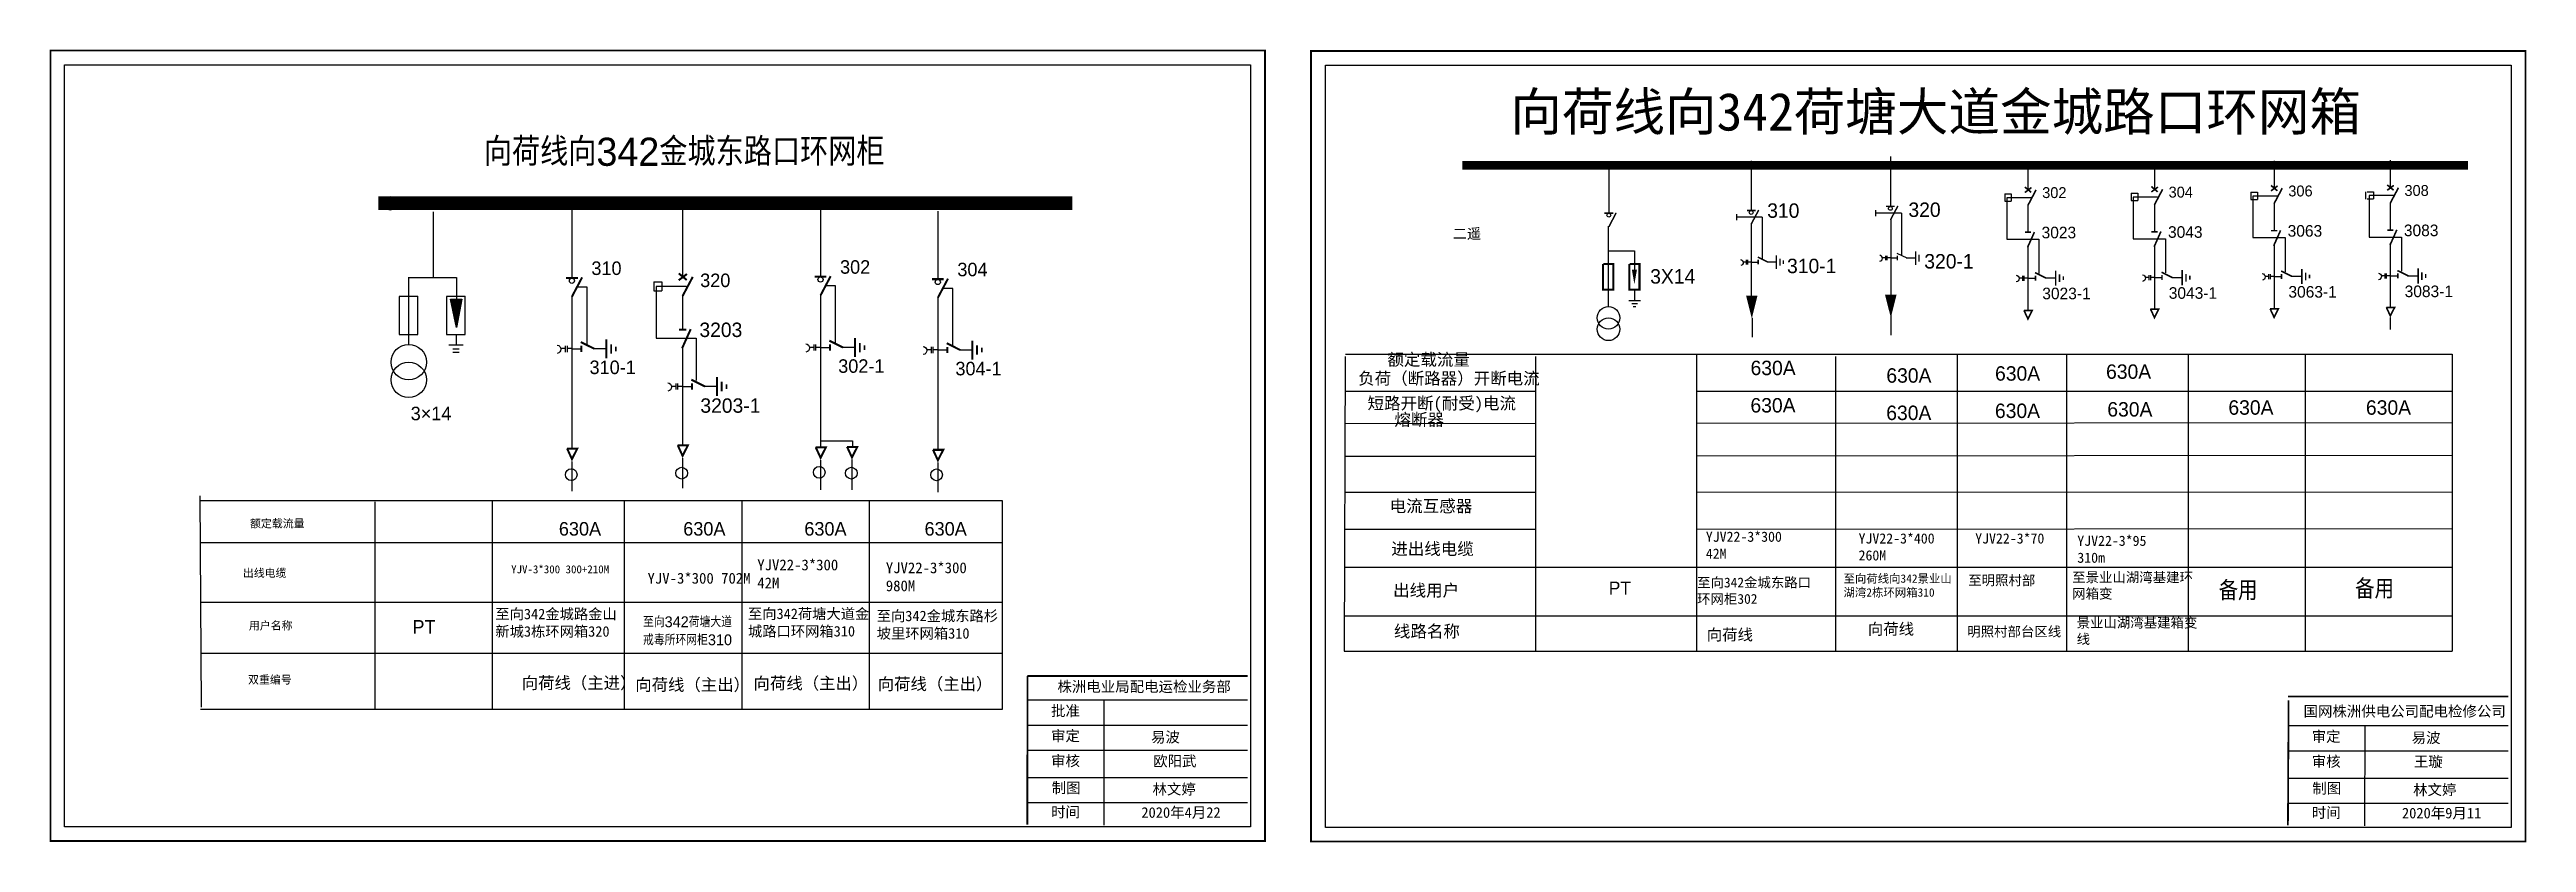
# Model space of a CAD drawing. Extents: x 6 to 548, y -578 to -125.
# Drawn here: x 290.9 to 546.8, y -212.2 to -130.3 of the extents above; entities that cross this region are included whole.
import ezdxf

# ---------------------------------------------------------------- set-up
doc = ezdxf.new("R2010")
doc.units = 0
doc.header["$LTSCALE"] = 0.774411
doc.linetypes.add('ACAD_ISO02W100', pattern=[15, 12, -3])
doc.linetypes.add('CENTER', pattern=[50.8, 31.75, -6.35, 6.35, -6.35])
doc.layers.get('0').update_dxf_attribs({"linetype": 'CONTINUOUS'})
doc.layers.get('DEFPOINTS').update_dxf_attribs({"linetype": 'CONTINUOUS'})
doc.layers.add('Layer2', color=1, linetype='CONTINUOUS')
doc.layers.add('MiniCADLayer', color=7, linetype='CONTINUOUS', lineweight=20)
doc.styles.add('hztxt_txtstyle_0.00_0_0', font='', dxfattribs={"bigfont": 'hztxt.shx'})
doc.styles.add('hztxt_txtstyle_1.08_0_0', font='', dxfattribs={"height": 1.076522, "bigfont": 'hztxt.shx'})
doc.styles.add('hztxt_txtstyle_1.13_0_0', font='', dxfattribs={"height": 1.125, "bigfont": 'hztxt.shx'})
doc.styles.add('hztxt_txtstyle_1.20_0_0', font='', dxfattribs={"height": 1.2, "bigfont": 'hztxt.shx'})
doc.styles.add('hztxt_txtstyle_1.34_0_0', font='', dxfattribs={"height": 1.342623, "bigfont": 'hztxt.shx'})
doc.styles.add('hztxt_txtstyle_1.49_0_0', font='', dxfattribs={"height": 1.491804, "bigfont": 'hztxt.shx'})
doc.styles.add('hztxt_txtstyle_1.50_0_0', font='', dxfattribs={"height": 1.5, "bigfont": 'hztxt.shx'})
doc.styles.add('hztxt_txtstyle_1.88_0_0', font='', dxfattribs={"height": 1.875, "bigfont": 'hztxt.shx'})
doc.styles.add('hztxt_txtstyle_2.00_0_0', font='', dxfattribs={"height": 2, "bigfont": 'hztxt.shx'})
doc.styles.add('hztxt_txtstyle_2.70_0_0', font='simkai.ttf', dxfattribs={"height": 2.7})
doc.styles.add('hztxt_txtstyle_3.91_0_0', font='', dxfattribs={"height": 3.90625, "bigfont": 'hztxt.shx'})
doc.styles.add('KaiTi_GB2312_txtstyle_1.09_0_0', font='simkai_0.ttf', dxfattribs={"height": 1.0944})
doc.styles.get("Standard").update_dxf_attribs({"font": '', "height": 2.5})
doc.styles.add('字体', font='simkai_0.ttf', dxfattribs={"height": 2.5})
doc.styles.get('hztxt_txtstyle_0.00_0_0').set_extended_font_data('hztxt')
doc.styles.get('hztxt_txtstyle_1.08_0_0').set_extended_font_data('hztxt')
doc.styles.get('hztxt_txtstyle_1.13_0_0').set_extended_font_data('hztxt')
doc.styles.get('hztxt_txtstyle_1.20_0_0').set_extended_font_data('hztxt')
doc.styles.get('hztxt_txtstyle_1.34_0_0').set_extended_font_data('hztxt')
doc.styles.get('hztxt_txtstyle_1.49_0_0').set_extended_font_data('hztxt')
doc.styles.get('hztxt_txtstyle_1.50_0_0').set_extended_font_data('hztxt')
doc.styles.get('hztxt_txtstyle_1.88_0_0').set_extended_font_data('hztxt')
doc.styles.get('hztxt_txtstyle_2.00_0_0').set_extended_font_data('hztxt')
doc.styles.get('hztxt_txtstyle_3.91_0_0').set_extended_font_data('hztxt')
doc.styles.get('Standard').set_extended_font_data('SimSun')

msp = doc.modelspace()

# ---------------------------------------------------------------- texts
at = {"color": 0, "linetype": 'Continuous', "attachment_point": 1}
for s, insert, char_height, width, style in [('{\\fSimSun|b0|i0|c134|p2;额定载流量}', (311.63, -178.87), 0.8265, 13.3239, 'hztxt_txtstyle_2.70_0_0'), ('{\\fSimSun|b0|i0|c134|p2;出线电缆}', (310.89, -183.98), 0.8265, 13.3239, 'hztxt_txtstyle_2.70_0_0'), ('{\\fKaiTi_GB2312|b0|i0|c134|p49;YJV-3*300 300+210M}', (338.61, -183.6), 0.8265, 13.3239, 'hztxt_txtstyle_2.70_0_0'), ('{\\fSimSun|b0|i0|c134|p2;用户名称}', (311.51, -189.42), 0.8265, 13.3239, 'hztxt_txtstyle_2.70_0_0'), ('{\\fSimSun|b0|i0|c134|p2;双重编号}', (311.43, -195.01), 0.8265, 13.3239, 'hztxt_txtstyle_2.70_0_0'), ('株洲电业局配电运检业务部', (395.05, -195.59), 1.0944, 29.9201, '字体'), ('{\\fKaiTi_GB2312|b0|i0|c134|p49;批准}', (394.39, -198.09), 1.0944, 8.5588, '字体'), ('国网株洲供电公司配电检修公司', (523.79, -198.14), 1.0944, 29.9201, '字体'), ('\\f\uffbfﾬￌﾣﾤ_GB2312|b0|i0|c134|p49;审定', (394.39, -200.68), 1.0944, 8.5588, '字体'), ('易波', (404.72, -200.81), 1.094, 8.5588, '字体'), ('\\f\uffbfﾬￌﾣﾤ_GB2312|b0|i0|c134|p49;审定', (524.64, -200.74), 1.0944, 8.5588, '字体'), ('易波', (534.96, -200.87), 1.094, 8.5588, '字体'), ('\\f\uffbfﾬￌﾣﾤ_GB2312|b0|i0|c134|p49;审核', (394.39, -203.26), 1.0944, 8.5588, '字体'), ('\\f\uffbfﾬￌﾣﾤ_GB2312|b0|i0|c134|p49;审核', (524.64, -203.32), 1.0944, 8.5588, '字体'), ('\\f\uffbfﾬￌﾣﾤ_GB2312|b0|i0|c134|p49;制图', (394.45, -206.04), 1.0944, 8.5588, '字体'), ('\\f\uffbfﾬￌﾣﾤ_GB2312|b0|i0|c134|p49;制图', (524.69, -206.1), 1.0944, 8.5588, '字体'), ('\\f\uffbfﾬￌﾣﾤ_GB2312|b0|i0|c134|p49;时间', (394.39, -208.55), 1.0944, 8.5588, '字体'), ('\\f\uffbfﾬￌﾣﾤ_GB2312|b0|i0|c134|p49;时间', (524.64, -208.61), 1.0944, 8.5588, '字体')]:
    msp.add_mtext(s, dxfattribs=dict(at, insert=insert, char_height=char_height, width=width, style=style))
at = {"color": 7, "linetype": 'Continuous', "char_height": 1.094, "attachment_point": 1, "style": 'KaiTi_GB2312_txtstyle_1.09_0_0'}
for s, insert, width in [('欧阳武', (404.94, -203.28), 8.5588), ('王璇', (535.19, -203.34), 8.5588), ('林文婷', (404.87, -206.19), 8.5588), ('林文婷', (535.11, -206.25), 8.5588), ('2020年4月22', (403.72, -208.6), 16.0081), ('2020年9月11', (533.96, -208.66), 16.0081)]:
    msp.add_mtext(s, dxfattribs=dict(at, insert=insert, width=width))
at = {"layer": 'DEFPOINTS', "color": 0}
for s, height, style, p in [('302', 1.125, 'hztxt_txtstyle_1.13_0_0', (496.79, -145.65)), ('304', 1.125, 'hztxt_txtstyle_1.13_0_0', (509.85, -145.6)), ('306', 1.125, 'hztxt_txtstyle_1.13_0_0', (522.22, -145.48)), ('308', 1.125, 'hztxt_txtstyle_1.13_0_0', (534.22, -145.43)), ('310', 1.492, 'hztxt_txtstyle_1.49_0_0', (468.38, -147.69)), ('320', 1.492, 'hztxt_txtstyle_1.49_0_0', (482.97, -147.6)), ('3063', 1.2, 'hztxt_txtstyle_1.20_0_0', (522.15, -149.64)), ('3083', 1.2, 'hztxt_txtstyle_1.20_0_0', (534.16, -149.59)), ('3023', 1.2, 'hztxt_txtstyle_1.20_0_0', (496.73, -149.81)), ('3043', 1.2, 'hztxt_txtstyle_1.20_0_0', (509.79, -149.76)), ('310', 1.397, 'hztxt_txtstyle_1.88_0_0', (346.9, -153.6)), ('320', 1.397, 'hztxt_txtstyle_1.88_0_0', (358.14, -154.85)), ('302', 1.397, 'hztxt_txtstyle_1.88_0_0', (372.59, -153.47)), ('304', 1.397, 'hztxt_txtstyle_1.88_0_0', (384.71, -153.73)), ('3X14', 1.492, 'hztxt_txtstyle_1.49_0_0', (456.29, -154.49)), ('310-1', 1.492, 'hztxt_txtstyle_1.49_0_0', (470.43, -153.41)), ('320-1', 1.492, 'hztxt_txtstyle_1.49_0_0', (484.61, -152.93)), ('3023-1', 1.2, 'hztxt_txtstyle_1.20_0_0', (496.8, -156.11)), ('3043-1', 1.2, 'hztxt_txtstyle_1.20_0_0', (509.87, -156.06)), ('3063-1', 1.2, 'hztxt_txtstyle_1.20_0_0', (522.23, -155.94)), ('3083-1', 1.2, 'hztxt_txtstyle_1.20_0_0', (534.24, -155.89)), ('3203', 1.49, 'hztxt_txtstyle_2.00_0_0', (358.06, -160.01)), ('310-1', 1.397, 'hztxt_txtstyle_1.88_0_0', (346.71, -163.84)), ('302-1', 1.397, 'hztxt_txtstyle_1.88_0_0', (372.4, -163.71)), ('304-1', 1.397, 'hztxt_txtstyle_1.88_0_0', (384.51, -163.97)), ('630A', 1.492, 'hztxt_txtstyle_1.49_0_0', (466.66, -163.95)), ('630A', 1.492, 'hztxt_txtstyle_1.49_0_0', (480.69, -164.73)), ('630A', 1.492, 'hztxt_txtstyle_1.49_0_0', (491.92, -164.52)), ('630A', 1.492, 'hztxt_txtstyle_1.49_0_0', (503.39, -164.33)), ('3203-1', 1.49, 'hztxt_txtstyle_2.00_0_0', (358.16, -167.84)), ('630A', 1.492, 'hztxt_txtstyle_1.49_0_0', (466.65, -167.81)), ('3×14', 1.397, 'hztxt_txtstyle_1.88_0_0', (328.23, -168.61)), ('630A', 1.492, 'hztxt_txtstyle_1.49_0_0', (480.68, -168.59)), ('630A', 1.492, 'hztxt_txtstyle_1.49_0_0', (491.91, -168.38)), ('630A', 1.492, 'hztxt_txtstyle_1.49_0_0', (503.52, -168.23)), ('630A', 1.492, 'hztxt_txtstyle_1.49_0_0', (516.03, -168.04)), ('630A', 1.492, 'hztxt_txtstyle_1.49_0_0', (530.24, -168.04)), ('630A', 1.397, 'hztxt_txtstyle_1.88_0_0', (343.54, -180.53)), ('630A', 1.397, 'hztxt_txtstyle_1.88_0_0', (356.39, -180.53)), ('630A', 1.397, 'hztxt_txtstyle_1.88_0_0', (368.9, -180.53)), ('630A', 1.397, 'hztxt_txtstyle_1.88_0_0', (381.32, -180.53)), ('PT', 1.397, 'hztxt_txtstyle_1.88_0_0', (328.41, -190.66))]:
    msp.add_text(s, height=height, dxfattribs=dict(at, style=style)).set_placement(p)
for s, p in [('负荷（断路器）开断电流', (426.12, -164.91)), ('额定载流量', (429.14, -162.96)), ('短路开断(耐受)电流', (427.09, -167.48)), ('熔断器', (429.87, -169.17)), ('电流互感器', (429.38, -178.1)), ('进出线电缆', (429.54, -182.52)), ('出线用户', (429.73, -186.81))]:
    msp.add_text(s, height=1.25, dxfattribs=at).set_placement(p)
at = {"layer": 'DEFPOINTS', "color": 7, "style": 'hztxt_txtstyle_1.34_0_0'}
msp.add_text('PT', height=1.343, dxfattribs=at).set_placement((452.01, -186.62))
at = {"layer": 'DEFPOINTS', "color": 7, "insert": (441.84, -134.77), "char_height": 3.9062, "width": 96.5293, "attachment_point": 1, "style": 'hztxt_txtstyle_3.91_0_0'}
msp.add_mtext('{\\fSimSun|b0|i0|c134|p2;向荷线向342荷塘大道金城路口环网箱}', dxfattribs=at)
at = {"layer": 'DEFPOINTS', "color": 0, "insert": (335.78, -139.41), "char_height": 2.91, "width": 61.8699, "attachment_point": 1, "style": 'hztxt_txtstyle_0.00_0_0'}
msp.add_mtext('向荷线向342金城东路口环网柜', dxfattribs=at)
at = {"layer": 'DEFPOINTS', "color": 7, "linetype": 'Continuous', "attachment_point": 1}
for s, insert, char_height, width, style in [('{\\fSimSun|b0|i0|c134|p2;二遥}', (435.89, -148.79), 1.0765, 9.7304, 'hztxt_txtstyle_1.08_0_0'), ('至向342荷塘大道戒毒所环网柜310', (352.23, -188.88), 1.1175, 9.4483, 'hztxt_txtstyle_1.50_0_0')]:
    msp.add_mtext(s, dxfattribs=dict(at, insert=insert, char_height=char_height, width=width, style=style))
at = {"layer": 'DEFPOINTS', "color": 0, "linetype": 'Continuous', "attachment_point": 1, "style": 'hztxt_txtstyle_0.00_0_0'}
for s, insert, char_height, width in [('{\\fSimSun|b0|i0|c134|p2;YJV22-3*300 \\P42M}', (462.04, -180.12), 1.05, 12.3639), ('{\\fSimSun|b0|i0|c134|p2;YJV22-3*400 \\P260M}', (477.82, -180.3), 1.05, 12.3639), ('{\\fSimSun|b0|i0|c134|p2;YJV22-3*70 }', (489.87, -180.3), 1.05, 12.3639), ('{\\fSimSun|b0|i0|c134|p2;YJV22-3*95\\P310m }', (500.42, -180.54), 1.05, 12.3639), ('{\\fSimSun|b0|i0|c134|p2;YJV22-3*300 \\P42M}', (364.04, -183), 1.1175, 13.1581), ('{\\fSimSun|b0|i0|c134|p2;YJV22-3*300 \\P980M}', (377.32, -183.3), 1.1175, 13.1581), ('{\\fSimSun|b0|i0|c134|p2;至景业山湖湾基建环网箱变}', (499.89, -184.33), 1.0164, 12.7225), ('{\\fKaiTi_GB2312|b0|i0|c134|p49;YJV-3*300 702M}', (352.7, -184.38), 1.1175, 13.1581), ('{\\fSimSun|b0|i0|c134|p2;至向342金城东路口环网柜302}', (461.14, -184.87), 1.0164, 12.7225), ('{\\fSimSun|b0|i0|c134|p2;至向荷线向342景业山湖湾2栋环网箱310}', (476.27, -184.54), 0.8625, 11.2885), ('{\\fSimSun|b0|i0|c134|p2;至明照村部}', (489.15, -184.64), 1.0164, 12.7225), ('{\\fSimSun|b0|i0|c134|p2;至向342金城路金山新城3栋环网箱320}', (336.98, -188.09), 1.0817, 13.5398), ('{\\fSimSun|b0|i0|c134|p2;至向342荷塘大道金城路口环网箱310}', (363.08, -188.07), 1.0817, 13.5398), ('{\\fSimSun|b0|i0|c134|p2;至向342金城东路杉坡里环网箱310}', (376.38, -188.29), 1.0817, 13.5398), ('{\\fSimSun|b0|i0|c134|p2;景业山湖湾基建箱变线}', (500.35, -189.02), 1.0164, 12.7225), ('{\\fSimSun|b0|i0|c134|p2;向荷线}', (462.13, -190.19), 1.1667, 11.3221), ('{\\fSimSun|b0|i0|c134|p2;向荷线}', (478.78, -189.6), 1.1667, 11.3221), ('{\\fSimSun|b0|i0|c134|p2;明照村部台区线}', (489.05, -189.94), 1.0164, 12.7225), ('{\\fKaiTi_GB2312|b0|i0|c134|p49;向荷线（主进）}', (339.7, -195.13), 1.2416, 13.587), ('{\\fKaiTi_GB2312|b0|i0|c134|p49;向荷线（主出）}', (351.43, -195.32), 1.2416, 12.0494), ('{\\fKaiTi_GB2312|b0|i0|c134|p49;向荷线（主出）}', (363.65, -195.17), 1.2416, 12.0494), ('{\\fKaiTi_GB2312|b0|i0|c134|p49;向荷线（主出）}', (376.48, -195.24), 1.2416, 12.0494)]:
    msp.add_mtext(s, dxfattribs=dict(at, insert=insert, char_height=char_height, width=width))
at = {"layer": 'Layer2', "color": 0}
msp.add_text('线路名称', height=1.25, dxfattribs=at).set_placement((429.81, -191.04))
at = {"layer": 'MiniCADLayer', "color": 7, "ltscale": 1.767814, "char_height": 2, "attachment_point": 1, "style": 'hztxt_txtstyle_2.00_0_0'}
for insert in [(515.03, -185.21), (529.13, -185.04)]:
    msp.add_mtext('备用', dxfattribs=dict(at, insert=insert))

# ---------------------------------------------------------------- blocks, each defined once
blk = doc.blocks.new('JD')
for points in [[(-2, 0.2), (-2, -0.2), (2, 0.2), (2, -0.2)], [(1, -1.2), (1, -0.8), (-1, -1.2), (-1, -0.8)], [(-0.5, -1.8), (-0.5, -2.2), (0.5, -1.8), (0.5, -2.2)]]:
    blk.add_trace(points)

# ---------------------------------------------------------------- hatches: boundary and pattern name
at = {"layer": 'DEFPOINTS', "linetype": 'Continuous'}
msp.add_hatch(color=0, dxfattribs=at).paths.add_polyline_path([(332.36, -156.09), (333.53, -156.09), (332.97, -159.04)])

# ---------------------------------------------------------------- linework, layer by layer
at = {"color": 0, "linetype": 'Continuous'}
for p, q in [((391.95, -197.52), (414.7, -197.52)), ((399.85, -197.52), (399.85, -210.45)), ((391.95, -200.12), (414.7, -200.12)), ((522.19, -200.17), (544.94, -200.17)), ((530.11, -200.13), (530.09, -210.51)), ((391.95, -202.71), (414.7, -202.71)), ((522.19, -202.77), (544.94, -202.77)), ((391.95, -205.53), (414.7, -205.53)), ((522.19, -205.59), (544.94, -205.59)), ((391.95, -208.12), (414.7, -208.12)), ((522.19, -208.18), (544.94, -208.18))]:
    msp.add_line(p, q, dxfattribs=at)
at = {"color": 0, "linetype": 'Continuous', "const_width": 0.182}
for points in [[(291.01, -130.39), (416.49, -130.39), (416.49, -212.09), (291.01, -212.09)], [(421.25, -130.45), (546.73, -130.45), (546.73, -212.15), (421.25, -212.15)]]:
    msp.add_lwpolyline(points, close=True, dxfattribs=at)
at = {"color": 0, "linetype": 'Continuous'}
for points in [[(292.48, -131.87), (415.01, -131.87), (415.01, -210.62), (292.48, -210.62)], [(422.73, -131.93), (545.26, -131.93), (545.26, -210.68), (422.73, -210.68)]]:
    msp.add_lwpolyline(points, close=True, dxfattribs=at)
at = {"color": 0, "linetype": 'Continuous', "const_width": 0.182}
for points in [[(391.95, -195.04), (391.94, -210.41)], [(391.95, -195.04), (414.7, -195.04)], [(522.25, -197.57), (522.18, -210.47)], [(522.19, -197.17), (544.94, -197.17)]]:
    msp.add_lwpolyline(points, dxfattribs=at)
at = {"layer": 'DEFPOINTS', "color": 0}
for p, q in [((452.02, -142.07), (452.02, -147.19)), ((466.73, -141.79), (466.73, -146.91)), ((481.11, -141.37), (481.11, -146.49)), ((495.32, -141.97), (495.32, -144.83)), ((508.39, -141.92), (508.39, -144.77)), ((520.75, -141.81), (520.75, -144.66)), ((532.75, -141.75), (532.75, -144.6)), ((492.92, -145.22), (492.92, -145.97)), ((492.92, -145.22), (493.59, -145.22)), ((493.59, -145.22), (493.59, -145.97)), ((505.99, -145.16), (506.66, -145.16)), ((505.99, -145.16), (505.99, -145.91)), ((506.66, -145.16), (506.66, -145.91)), ((518.35, -145.05), (518.35, -145.8)), ((518.35, -145.05), (519.02, -145.05)), ((518.35, -145.8), (519.02, -145.8)), ((519.02, -145.05), (519.02, -145.8)), ((530.21, -145.01), (530.21, -145.76)), ((530.35, -144.99), (531.03, -144.99)), ((530.35, -145.74), (531.03, -145.74)), ((531.03, -144.99), (531.03, -145.74)), ((344.89, -146.86), (344.89, -153.88)), ((356.32, -146.75), (356.32, -153.82)), ((370.58, -146.73), (370.58, -153.74)), ((382.69, -146.99), (382.69, -154)), ((466.71, -148.24), (466.73, -156.76)), ((481.14, -147.84), (481.14, -155.81)), ((492.92, -145.97), (493.59, -145.97)), ((495.32, -146.36), (495.32, -149.15)), ((505.99, -145.91), (506.66, -145.91)), ((508.39, -146.31), (508.39, -149.09)), ((520.75, -146.19), (520.75, -148.98)), ((532.75, -146.14), (532.75, -148.93)), ((451.95, -148.56), (451.96, -156.91)), ((495.32, -150.54), (495.32, -157.28)), ((508.39, -150.49), (508.39, -157.17)), ((520.75, -150.37), (520.75, -157.11)), ((532.75, -150.32), (532.75, -157)), ((451.95, -151.11), (454.66, -151.11)), ((454.66, -151.11), (454.66, -153.1)), ((466.73, -152.26), (467.44, -152.26)), ((468.36, -152.24), (469.32, -152.24)), ((480.6, -151.83), (480.28, -151.83)), ((480.6, -151.62), (480.6, -152.08)), ((480.74, -151.62), (480.74, -152.08)), ((481.11, -151.83), (480.74, -151.83)), ((481.11, -151.84), (481.82, -151.84)), ((481.78, -151.33), (482.8, -151.84)), ((481.82, -151.61), (481.82, -152.08)), ((482.74, -151.82), (483.7, -151.82)), ((327.04, -155.79), (328.97, -155.79)), ((327.04, -155.83), (327.04, -159.75)), ((327.99, -153.84), (327.99, -160.86)), ((328.97, -159.75), (328.97, -155.79)), ((331.94, -155.79), (333.87, -155.79)), ((331.94, -155.83), (331.94, -159.75)), ((333.87, -159.75), (333.87, -155.79)), ((344.89, -155.79), (344.89, -171.58)), ((353.34, -154.31), (354.17, -154.31)), ((353.34, -154.31), (353.34, -155.24)), ((353.34, -155.24), (354.17, -155.24)), ((354.17, -154.31), (354.17, -155.24)), ((356.32, -155.73), (356.32, -159.19)), ((370.58, -155.65), (370.58, -171.44)), ((382.69, -155.91), (382.69, -171.7)), ((454.66, -155.18), (454.66, -156.21)), ((495.32, -153.92), (496.1, -153.92)), ((497.11, -153.9), (498.17, -153.9)), ((508.39, -153.87), (509.17, -153.87)), ((510.18, -153.85), (511.24, -153.85)), ((520.75, -153.76), (521.53, -153.76)), ((522.54, -153.73), (523.6, -153.73)), ((532.75, -153.7), (533.53, -153.7)), ((534.55, -153.68), (535.61, -153.68)), ((466.83, -158.03), (466.83, -160.02)), ((481.15, -157.11), (481.15, -159.81)), ((327.04, -159.75), (328.97, -159.75)), ((331.94, -159.75), (333.87, -159.75)), ((347.12, -161.2), (348.43, -161.2)), ((356.32, -160.92), (356.32, -171.15)), ((370.58, -161.09), (371.54, -161.09)), ((372.81, -161.06), (374.12, -161.06)), ((344.89, -161.22), (345.86, -161.22)), ((382.69, -161.35), (383.66, -161.35)), ((384.92, -161.32), (386.24, -161.32)), ((424.79, -162.04), (424.68, -192.47)), ((424.82, -161.78), (539.14, -161.78)), ((444.43, -162.04), (444.43, -192.47)), ((461.08, -161.78), (461.08, -192.47)), ((475.42, -162.04), (475.42, -192.47)), ((487.99, -161.8), (487.99, -192.47)), ((499.31, -161.78), (499.31, -192.47)), ((511.87, -161.78), (511.87, -192.47)), ((523.95, -161.81), (523.95, -192.5)), ((539.14, -161.78), (539.14, -192.47)), ((356.32, -165.12), (357.28, -165.12)), ((358.55, -165.09), (359.86, -165.09)), ((424.79, -165.6), (444.43, -165.6)), ((424.79, -168.94), (444.43, -168.92)), ((424.79, -172.33), (444.43, -172.31)), ((306.63, -198.26), (306.47, -176.41)), ((424.79, -176.06), (444.43, -176.06)), ((306.51, -176.89), (389.33, -176.89)), ((324.51, -177.03), (324.51, -198.49)), ((350.27, -176.89), (350.27, -198.49)), ((362.45, -176.89), (362.45, -198.49)), ((375.6, -176.89), (375.6, -198.49)), ((389.33, -176.89), (389.33, -198.49)), ((306.56, -181.26), (389.33, -181.26)), ((424.79, -179.88), (444.43, -179.86)), ((424.79, -183.81), (461.08, -183.81)), ((306.56, -187.4), (389.33, -187.4)), ((424.79, -188.83), (539.14, -188.83)), ((306.56, -192.68), (389.33, -192.68)), ((389.33, -198.49), (306.5, -198.49))]:
    msp.add_line(p, q, dxfattribs=at)
at = {"layer": 'DEFPOINTS', "color": 0, "linetype": 'ACAD_ISO02W100'}
for p, q in [((493.13, -145.61), (493.13, -149.9)), ((495.66, -145.61), (493.13, -145.61)), ((508.72, -145.55), (506.2, -145.55)), ((506.2, -145.55), (506.2, -149.85)), ((518.56, -145.44), (518.56, -149.73)), ((521.09, -145.44), (518.56, -145.44)), ((533.09, -145.38), (530.57, -145.38)), ((530.57, -145.38), (530.57, -149.68)), ((493.13, -149.9), (496.46, -149.9)), ((496.46, -149.9), (496.46, -153.44)), ((506.2, -149.85), (509.53, -149.85)), ((509.53, -149.85), (509.53, -153.39)), ((518.56, -149.73), (521.89, -149.73)), ((521.89, -149.73), (521.89, -153.27)), ((530.57, -149.68), (533.9, -149.68)), ((533.9, -149.68), (533.9, -153.22)), ((356.74, -154.79), (353.6, -154.79)), ((353.6, -154.79), (353.6, -160.12)), ((353.6, -160.12), (357.74, -160.12)), ((357.74, -160.12), (357.74, -164.52))]:
    msp.add_line(p, q, dxfattribs=at)
at = {"layer": 'DEFPOINTS', "color": 0, "linetype": 'Continuous'}
for p, q in [((330.59, -153.9), (330.59, -147.06)), ((328.01, -153.86), (332.95, -153.86)), ((332.36, -156.09), (333.53, -156.09)), ((332.97, -159.04), (332.36, -156.09)), ((332.95, -153.86), (332.95, -157.92)), ((333.53, -156.09), (332.97, -159.04)), ((332.17, -160.81), (333.64, -160.81)), ((332.92, -159.83), (332.92, -160.82)), ((332.59, -161.23), (333.24, -161.23)), ((332.59, -161.59), (333.24, -161.59)), ((370.58, -170.73), (373.86, -170.73)), ((373.86, -170.73), (373.86, -171.4)), ((336.66, -176.88), (336.66, -198.49))]:
    msp.add_line(p, q, dxfattribs=at)
at = {"layer": 'DEFPOINTS', "color": 0, "linetype": 'CENTER'}
for p, q in [((532.76, -158.01), (532.76, -159.23)), ((344.89, -172.86), (344.89, -175.93)), ((356.32, -172.52), (356.32, -175.63)), ((370.58, -172.72), (370.58, -175.79)), ((373.82, -172.68), (373.82, -175.79)), ((382.7, -172.98), (382.7, -176.05))]:
    msp.add_line(p, q, dxfattribs=at)
at = {"layer": 'DEFPOINTS', "color": 0, "ltscale": 1.433355}
for p, q in [((461.08, -165.6), (539.14, -165.6)), ((461.08, -168.91), (539.14, -168.85)), ((461.08, -172.3), (539.14, -172.22)), ((461.08, -176.05), (539.14, -176.01)), ((461.08, -179.85), (539.14, -179.81)), ((461.08, -183.81), (539.14, -183.81))]:
    msp.add_line(p, q, dxfattribs=at)
at = {"layer": 'DEFPOINTS', "color": 0}
for points, const_width in [([(436.87, -142.27), (540.8, -142.27)], 0.895), ([(324.88, -146.18), (396.6, -146.18)], 1.4), ([(495, -145.08), (495.68, -144.56)], 0.169), ([(495, -144.51), (495.66, -145.06)], 0.169), ([(495.32, -146.4), (496.16, -144.8)], 0.169), ([(508.07, -145.02), (508.75, -144.51)], 0.169), ([(508.07, -144.46), (508.73, -145.01)], 0.169), ([(508.39, -146.35), (509.23, -144.75)], 0.169), ([(520.43, -144.91), (521.11, -144.39)], 0.169), ([(520.43, -144.34), (521.09, -144.9)], 0.169), ([(520.75, -146.23), (521.59, -144.63)], 0.169), ([(532.43, -144.85), (533.12, -144.34)], 0.169), ([(532.44, -144.29), (533.1, -144.84)], 0.169), ([(532.75, -146.18), (533.6, -144.58)], 0.169), ([(451.57, -147.21), (452.47, -147.21)], 0.153), ([(452.02, -148.62), (452.78, -147.17)], 0.153), ([(466.28, -146.93), (467.18, -146.93)], 0.153), ([(466.73, -148.34), (467.5, -146.89)], 0.153), ([(480.66, -146.51), (481.56, -146.51)], 0.153), ([(481.11, -147.92), (481.88, -146.47)], 0.153), ([(495.02, -149.19), (495.64, -149.19)], 0.169), ([(495.28, -150.75), (495.99, -149.16)], 0.169), ([(508.08, -149.14), (508.71, -149.14)], 0.169), ([(508.35, -150.7), (509.06, -149.1)], 0.169), ([(520.44, -149.02), (521.07, -149.02)], 0.169), ([(520.71, -150.58), (521.42, -148.99)], 0.169), ([(532.45, -148.97), (533.08, -148.97)], 0.169), ([(532.72, -150.53), (533.43, -148.93)], 0.169), ([(355.92, -154.14), (356.77, -153.5)], 0.21), ([(355.93, -153.44), (356.75, -154.12)], 0.21), ([(451.42, -152.47), (451.42, -155.11), (452.48, -155.11), (452.48, -152.47), (451.45, -152.47)], 0.224), ([(454.13, -152.47), (454.13, -155.11), (455.19, -155.11), (455.19, -152.47), (454.17, -152.47)], 0.224), ([(467.4, -151.75), (468.42, -152.26)], 0.153), ([(467.44, -152.03), (467.44, -152.5)], 0.153), ([(496.05, -153.36), (497.18, -153.92)], 0.169), ([(509.12, -153.31), (510.25, -153.87)], 0.169), ([(509.17, -153.61), (509.17, -154.13)], 0.169), ([(521.48, -153.19), (522.61, -153.76)], 0.169), ([(521.53, -153.5), (521.53, -154.01)], 0.169), ([(533.49, -153.14), (534.62, -153.7)], 0.169), ([(533.53, -153.44), (533.53, -153.96)], 0.169), ([(344.27, -153.91), (345.51, -153.91)], 0.21), ([(344.89, -155.84), (345.94, -153.85)], 0.21), ([(356.32, -155.78), (357.37, -153.8)], 0.21), ([(369.96, -153.77), (371.19, -153.77)], 0.21), ([(370.58, -155.7), (371.62, -153.72)], 0.21), ([(382.08, -154.03), (383.31, -154.03)], 0.21), ([(382.69, -155.96), (383.74, -153.98)], 0.21), ([(496.1, -153.66), (496.1, -154.18)], 0.169), ([(480.82, -156.27), (481.5, -156.27), (481.15, -156.96), (480.83, -156.26)], 0.134), ([(494.9, -157.27), (495.76, -157.27), (495.32, -158.14), (494.91, -157.26)], 0.169), ([(507.97, -157.13), (508.83, -157.13), (508.39, -158), (507.98, -157.11)], 0.169), ([(520.33, -157.1), (521.19, -157.1), (520.75, -157.97), (520.34, -157.09)], 0.169), ([(532.34, -156.96), (533.2, -156.96), (532.76, -157.83), (532.35, -156.94)], 0.169), ([(345.8, -160.53), (347.2, -161.22)], 0.21), ([(345.86, -160.9), (345.86, -161.55)], 0.21), ([(355.94, -159.25), (356.72, -159.25)], 0.21), ([(356.27, -161.18), (357.16, -159.2)], 0.21), ([(371.49, -160.39), (372.89, -161.09)], 0.21), ([(371.54, -160.77), (371.54, -161.41)], 0.21), ([(383.61, -160.65), (385, -161.35)], 0.21), ([(383.66, -161.03), (383.66, -161.67)], 0.21), ([(357.23, -164.42), (358.63, -165.12)], 0.21), ([(357.28, -164.8), (357.28, -165.44)], 0.21), ([(344.37, -171.55), (345.44, -171.55), (344.89, -172.63), (344.39, -171.53)], 0.21), ([(355.8, -171.21), (356.87, -171.21), (356.32, -172.29), (355.82, -171.19)], 0.21), ([(370.06, -171.41), (371.13, -171.41), (370.58, -172.49), (370.07, -171.39)], 0.21), ([(373.3, -171.37), (374.37, -171.37), (373.82, -172.45), (373.31, -171.35)], 0.21), ([(382.18, -171.67), (383.25, -171.67), (382.7, -172.75), (382.19, -171.65)], 0.21)]:
    msp.add_lwpolyline(points, dxfattribs=dict(at, const_width=const_width))
for points in [[(465.2, -147.31), (465.2, -147.95)], [(479.58, -146.89), (479.58, -147.53)], [(466.22, -152.26), (465.9, -152.26)], [(466.22, -152.04), (466.22, -152.51)], [(466.36, -152.04), (466.36, -152.51)], [(466.73, -152.26), (466.36, -152.26)], [(520.18, -153.51), (520.18, -154.02)], [(520.34, -153.51), (520.34, -154.02)], [(532.19, -153.46), (532.19, -153.97)], [(532.34, -153.46), (532.34, -153.97)], [(494.75, -153.92), (494.4, -153.92)], [(494.75, -153.68), (494.75, -154.19)], [(494.91, -153.68), (494.91, -154.19)], [(495.32, -153.92), (494.91, -153.92)], [(507.82, -153.86), (507.46, -153.86)], [(507.82, -153.62), (507.82, -154.14)], [(507.98, -153.62), (507.98, -154.14)], [(508.39, -153.86), (507.98, -153.86)], [(520.18, -153.75), (519.82, -153.75)], [(520.75, -153.75), (520.34, -153.75)], [(532.19, -153.69), (531.83, -153.69)], [(532.75, -153.69), (532.34, -153.69)], [(344.18, -161.21), (343.74, -161.21)], [(344.18, -160.92), (344.18, -161.56)], [(344.38, -160.92), (344.38, -161.56)], [(344.89, -161.21), (344.38, -161.21)], [(369.87, -161.08), (369.43, -161.08)], [(369.87, -160.78), (369.87, -161.42)], [(370.07, -160.78), (370.07, -161.42)], [(370.57, -161.08), (370.07, -161.08)], [(381.99, -161.04), (381.99, -161.68)], [(382.19, -161.04), (382.19, -161.68)], [(381.99, -161.34), (381.55, -161.34)], [(382.69, -161.34), (382.19, -161.34)], [(355.61, -165.11), (355.17, -165.11)], [(355.61, -164.82), (355.61, -165.45)], [(355.81, -164.82), (355.81, -165.45)], [(356.32, -165.11), (355.81, -165.11)]]:
    msp.add_lwpolyline(points, dxfattribs=at)
at = {"layer": 'DEFPOINTS', "color": 0, "ltscale": 2}
for points in [[(467.87, -147.63), (465.2, -147.63)], [(467.87, -147.63), (467.87, -152)], [(482.25, -147.21), (479.58, -147.21)], [(482.25, -147.21), (482.25, -151.58)]]:
    msp.add_lwpolyline(points, dxfattribs=at)
at = {"layer": 'DEFPOINTS', "color": 0}
for points, format in [([(454.66, -153.06, 0.522, 0, 0), (454.66, -154.55, 0, 0, 0)], "xyseb"), ([(465.62, -151.99, -0.877934), (465.64, -152.61)], "xyb"), ([(519.52, -153.46, -0.877934), (519.54, -154.14)], "xyb"), ([(531.53, -153.4, -0.877934), (531.54, -154.09)], "xyb"), ([(466.79, -155.72, 1.19, 0, 0), (466.79, -158.09, 0, 0, 0)], "xyseb"), ([(481.15, -155.64, 1.19, 0, 0), (481.15, -158.01, 0, 0, 0)], "xyseb"), ([(494.09, -153.63, -0.877934), (494.11, -154.31)], "xyb"), ([(507.16, -153.57, -0.877934), (507.17, -154.26)], "xyb"), ([(343.37, -160.85, -0.877934), (343.38, -161.7)], "xyb"), ([(369.05, -160.72, -0.877934), (369.07, -161.57)], "xyb"), ([(381.17, -160.98, -0.877934), (381.19, -161.83)], "xyb"), ([(354.8, -164.75, -0.877934), (354.81, -165.6)], "xyb")]:
    msp.add_lwpolyline(points, format=format, dxfattribs=at)
at = {"layer": 'DEFPOINTS', "color": 0, "linetype": 'ACAD_ISO02W100'}
for points in [[(346.45, -160.91), (346.45, -154.87), (345.4, -154.87)], [(372.13, -160.78), (372.13, -154.73), (371.09, -154.73)], [(384.25, -161.04), (384.25, -154.99), (383.21, -154.99)]]:
    msp.add_lwpolyline(points, dxfattribs=at)
at = {"layer": 'DEFPOINTS', "color": 0}
for centre, radius in [((326.1, -146.2), 0.695), ((452.02, -147.42), 0.196), ((466.73, -147.14), 0.196), ((481.11, -146.72), 0.196), ((344.89, -154.2), 0.268), ((370.58, -154.07), 0.268), ((382.69, -154.33), 0.268), ((451.98, -158.03), 1.17), ((451.98, -159.21), 1.17), ((328.03, -162.61), 1.83), ((328.03, -164.44), 1.83), ((344.82, -174.24), 0.605), ((356.23, -174.08), 0.605), ((370.44, -173.99), 0.605), ((373.76, -174.08), 0.605), ((382.56, -174.25), 0.605)]:
    msp.add_circle(centre, radius, dxfattribs=at)
msp.add_arc((479.97, -151.88), 0.312, 278.5404, 83.6643, dxfattribs=at)
for points in [[(469.26, -152.98), (469.4, -152.98), (469.26, -151.56), (469.4, -151.56)], [(469.76, -151.91), (469.62, -151.91), (469.76, -152.63), (469.62, -152.63)], [(469.97, -152.45), (470.12, -152.45), (469.97, -152.09), (470.12, -152.09)], [(483.64, -152.56), (483.78, -152.56), (483.64, -151.14), (483.78, -151.14)], [(484.14, -151.49), (484, -151.49), (484.14, -152.21), (484, -152.21)]]:
    msp.add_trace(points, dxfattribs=at)
at = {"layer": 'Layer2', "color": 0}
msp.add_line((424.68, -192.47), (539.14, -192.47), dxfattribs=at)

# ---------------------------------------------------------------- block references
at = {"layer": 'DEFPOINTS', "color": 0, "rotation": 90}
for p, xscale, yscale, zscale in [((498.19, -153.93), 0.3937500000000114, 0.3937500000000114, 0.39375), ((511.26, -153.88), 0.3937500000000114, 0.3937500000000114, 0.39375), ((523.62, -153.76), 0.3937500000000114, 0.3937500000000114, 0.39375), ((535.63, -153.71), 0.3937500000000114, 0.3937500000000114, 0.39375), ((348.45, -161.24), 0.4888855363904625, 0.4888855363904625, 0.4888855363904638), ((374.14, -161.1), 0.4888855363904625, 0.4888855363904625, 0.4888855363904638), ((386.26, -161.36), 0.4888855363904625, 0.4888855363904625, 0.4888855363904638), ((359.88, -165.13), 0.4888855363904625, 0.4888855363904625, 0.4888855363904638)]:
    msp.add_blockref('JD', p, dxfattribs=dict(at, xscale=xscale, yscale=yscale, zscale=zscale))
at = {"layer": 'DEFPOINTS', "color": 0, "xscale": 0.3132787630884195, "yscale": 0.3132787616991664, "zscale": 0.3132787617549331}
msp.add_blockref('JD', (454.68, -156.25), dxfattribs=at)

msp.set_redraw_order([(e.dxf.handle, doc.entitydb.next_handle()) for e in msp.query("TEXT MTEXT ATTDEF DIMENSION ARC_DIMENSION")])  # texts and dimensions are drawn at this point

doc.saveas('drawing.dxf')
